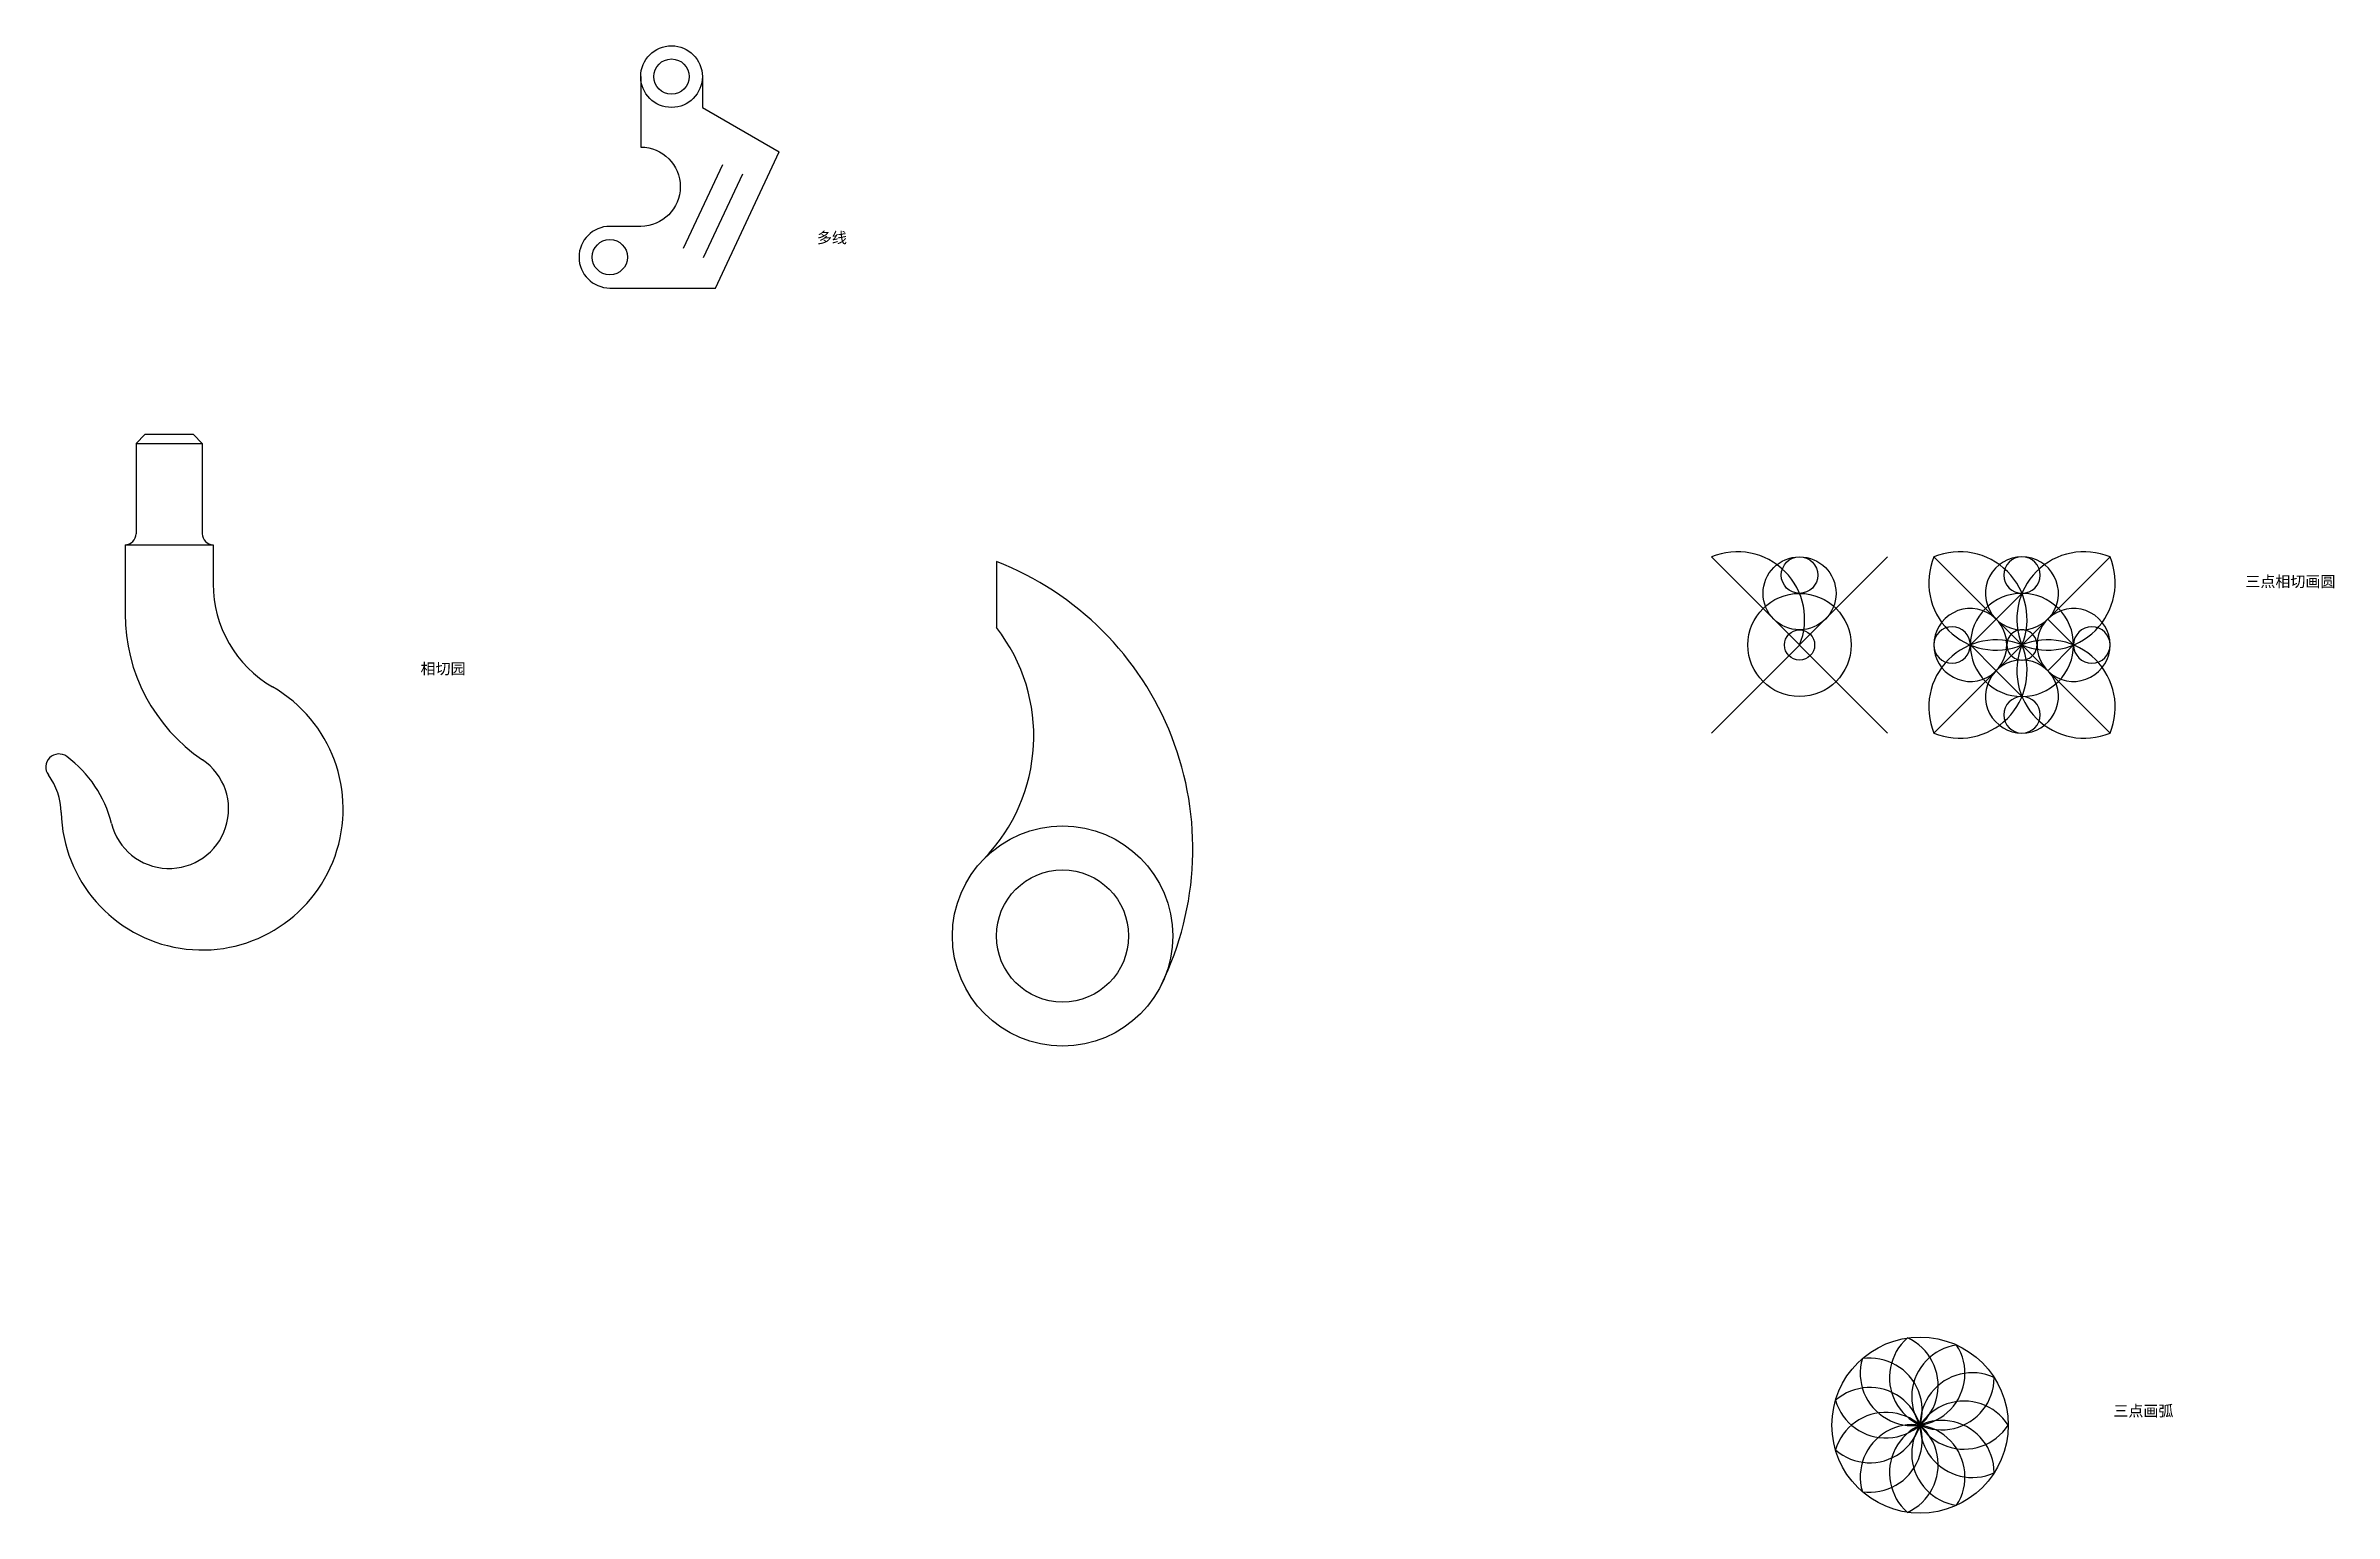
# Model space of a CAD drawing. Header units: millimetres. Extents: x 42 to 1746, y -339 to 263.
# Drawn here: x 1226 to 1746, y -159 to 174 of the extents above; entities that cross this region are included whole.
import ezdxf

# ---------------------------------------------------------------- set-up
doc = ezdxf.new("R2010")
doc.units = ezdxf.units.MM
doc.header["$PDMODE"] = 1
doc.styles.get("Standard").update_dxf_attribs({"font": 'SimSun.ttf'})

msp = doc.modelspace()

# ---------------------------------------------------------------- texts
for s, p in [('多线', (1401.317, 129.611)), ('三点相切画圆', (1725.6, 51.547)), ('相切园', (1311.36, 31.76)), ('三点画弧', (1695.644, -136.749))]:
    msp.add_text(s, height=2.5).set_placement(p)

# ---------------------------------------------------------------- linework, layer by layer
for p, q in [((1371.068, 128.493), (1379.977, 147.51)), ((1375.596, 126.372), (1384.505, 145.389)), ((1248.782, 86.154), (1246.782, 84.154)), ((1246.782, 84.154), (1246.782, 63.654)), ((1246.782, 84.154), (1261.782, 84.154)), ((1259.782, 86.154), (1261.782, 84.154)), ((1261.782, 84.154), (1261.782, 63.654)), ((1244.282, 61.154), (1244.282, 45.452)), ((1244.282, 61.154), (1264.282, 61.154)), ((1264.282, 61.154), (1264.282, 52.25)), ((1442.1, 57.324), (1442.1, 42.324)), ((1604.403, 58.395), (1644.403, 18.395)), ((1644.403, 58.395), (1604.403, 18.395)), ((1654.895, 58.395), (1694.895, 18.395)), ((1694.895, 58.395), (1654.895, 18.395)), ((1694.895, 58.395), (1654.895, 18.395)), ((1654.895, 18.395), (1694.895, 58.395)), ((1694.895, 18.395), (1654.895, 58.395)), ((1694.895, 18.395), (1654.895, 58.395)), ((1674.895, 50.111), (1669.037, 44.253)), ((1663.179, 38.395), (1669.037, 44.253)), ((1686.61, 38.395), (1680.752, 44.253)), ((1663.179, 38.395), (1669.037, 32.537)), ((1686.61, 38.395), (1680.752, 32.537)), ((1674.895, 26.679), (1669.037, 32.537))]:
    msp.add_line(p, q)
at = {"linetype": 'Continuous'}
for p, q in [((1259.782, 86.154), (1248.782, 86.154)), ((1244.282, 61.154), (1244.282, 61.154))]:
    msp.add_line(p, q, dxfattribs=at)
msp.add_lwpolyline([(1361.332, 167.433), (1361.332, 151.433, -1), (1361.332, 133.433), (1354.332, 133.433, 1), (1354.332, 119.433), (1378.332, 119.433), (1392.759, 150.371)], format="xyb")
msp.add_lwpolyline([(1375.332, 167.433), (1375.332, 160.433), (1392.759, 150.371)])
for centre, radius in [((1368.332, 167.433), 7), ((1368.332, 167.433), 4), ((1354.332, 126.433), 4), ((1624.403, 50.111), 8.284), ((1624.403, 54.253), 4.142), ((1624.403, 38.395), 11.716), ((1624.403, 38.395), 3.431), ((1457.1, -27.676), 25), ((1457.1, -27.676), 15), ((1651.76, -138.731), 20)]:
    msp.add_circle(centre, radius)
for centre, radius, start, end in [((1244.282, 63.654), 2.5, 270, 0), ((1264.282, 63.654), 2.5, 180, 270), ((1416.68, -7.897), 70, 333.92621, 68.70641), ((1610.261, 44.253), 15.307, 337.5, 112.5), ((1669.037, 52.537), 15.307, 157.5, 292.5), ((1660.752, 44.253), 15.307, 337.5, 112.5), ((1674.895, 50.111), 8.284, 90, 276.80014), ((1674.895, 54.253), 4.142, 90, 270), ((1689.037, 44.253), 15.307, 67.5, 202.5), ((1674.895, 50.111), 8.284, 263.19986, 90), ((1674.895, 54.253), 4.142, 270, 90), ((1680.752, 52.537), 15.307, 247.5, 22.5), ((1291.282, 52.25), 27, 180, 240), ((1674.895, 38.395), 11.716, 90, 135), ((1674.895, 38.395), 11.716, 45, 90), ((1284.282, 45.452), 40, 180, 235.89248), ((1410.57, 17.71), 40, 315.71312, 37.97674), ((1663.179, 38.395), 8.284, 353.19986, 180), ((1659.037, 38.395), 4.142, 0, 180), ((1674.895, 38.395), 11.716, 135, 180), ((1674.895, 38.395), 3.431, 73.93554, 135), ((1674.895, 38.395), 3.431, 45, 106.06446), ((1686.61, 38.395), 8.284, 360, 186.80014), ((1674.895, 38.395), 11.716, 360, 45), ((1690.752, 38.395), 4.142, 360, 180), ((1669.037, 24.253), 15.307, 67.5, 202.5), ((1663.179, 38.395), 8.284, 180, 6.80014), ((1660.752, 32.537), 15.307, 247.5, 22.5), ((1659.037, 38.395), 4.142, 180, 360), ((1674.895, 38.395), 11.716, 180, 225), ((1674.895, 38.395), 3.431, 135, 196.06446), ((1674.895, 38.395), 3.431, 163.93554, 225), ((1689.037, 32.537), 15.307, 157.5, 292.5), ((1680.752, 24.253), 15.307, 337.5, 112.5), ((1674.895, 38.395), 3.431, 343.93554, 45), ((1674.895, 38.395), 3.431, 315, 16.06446), ((1686.61, 38.395), 8.284, 173.19986, 360), ((1674.895, 38.395), 11.716, 315, 360), ((1690.752, 38.395), 4.142, 180, 360), ((1674.895, 26.679), 8.284, 83.19986, 270), ((1674.895, 38.395), 3.431, 225, 286.06446), ((1674.895, 26.679), 8.284, 270, 96.80014), ((1674.895, 38.395), 3.431, 253.93554, 315), ((1261.782, 1.154), 32, 181.44556, 60), ((1674.895, 38.395), 11.716, 225, 270), ((1674.895, 22.537), 4.142, 90, 270), ((1674.895, 38.395), 11.716, 270, 315), ((1674.895, 22.537), 4.142, 270, 90), ((1229.282, 10.654), 3, 53.41786, 216.41634), ((1214.979, -8.618), 27, 13.96245, 53.41786), ((1254.282, 1.154), 13.5, 193.96245, 55.89248), ((1214.797, -0.031), 15, 1.44556, 36.41634), ((1643.975, -129.747), 11.887, 196.36364, 65.45455), ((1656.698, -127.918), 11.887, 130.90909, 0), ((1640.354, -135.382), 11.887, 229.09091, 98.18182), ((1650.068, -126.965), 11.887, 163.63636, 32.72727), ((1661.76, -132.304), 11.887, 98.18182, 327.27273), ((1663.647, -138.731), 11.887, 65.45455, 294.54545), ((1640.354, -142.08), 11.887, 261.81818, 130.90909), ((1661.76, -145.158), 11.887, 32.72727, 261.81818), ((1643.975, -147.715), 11.887, 294.54545, 163.63636), ((1650.068, -150.497), 11.887, 327.27273, 196.36364), ((1656.698, -149.544), 11.887, 0, 229.09091)]:
    msp.add_arc(centre, radius, start, end)
for p in [(1442.1, 57.324), (1648.913, -118.934), (1638.663, -123.616), (1660.068, -120.538), (1668.585, -127.918), (1632.57, -133.096), (1671.76, -138.731), (1632.57, -144.366), (1668.585, -149.544), (1638.663, -153.846), (1648.913, -158.527), (1660.068, -156.924)]:
    msp.add_point(p)

msp.set_redraw_order([(e.dxf.handle, doc.entitydb.next_handle()) for e in msp.query("TEXT MTEXT ATTDEF DIMENSION ARC_DIMENSION")])  # texts and dimensions are drawn at this point

doc.saveas('drawing.dxf')
